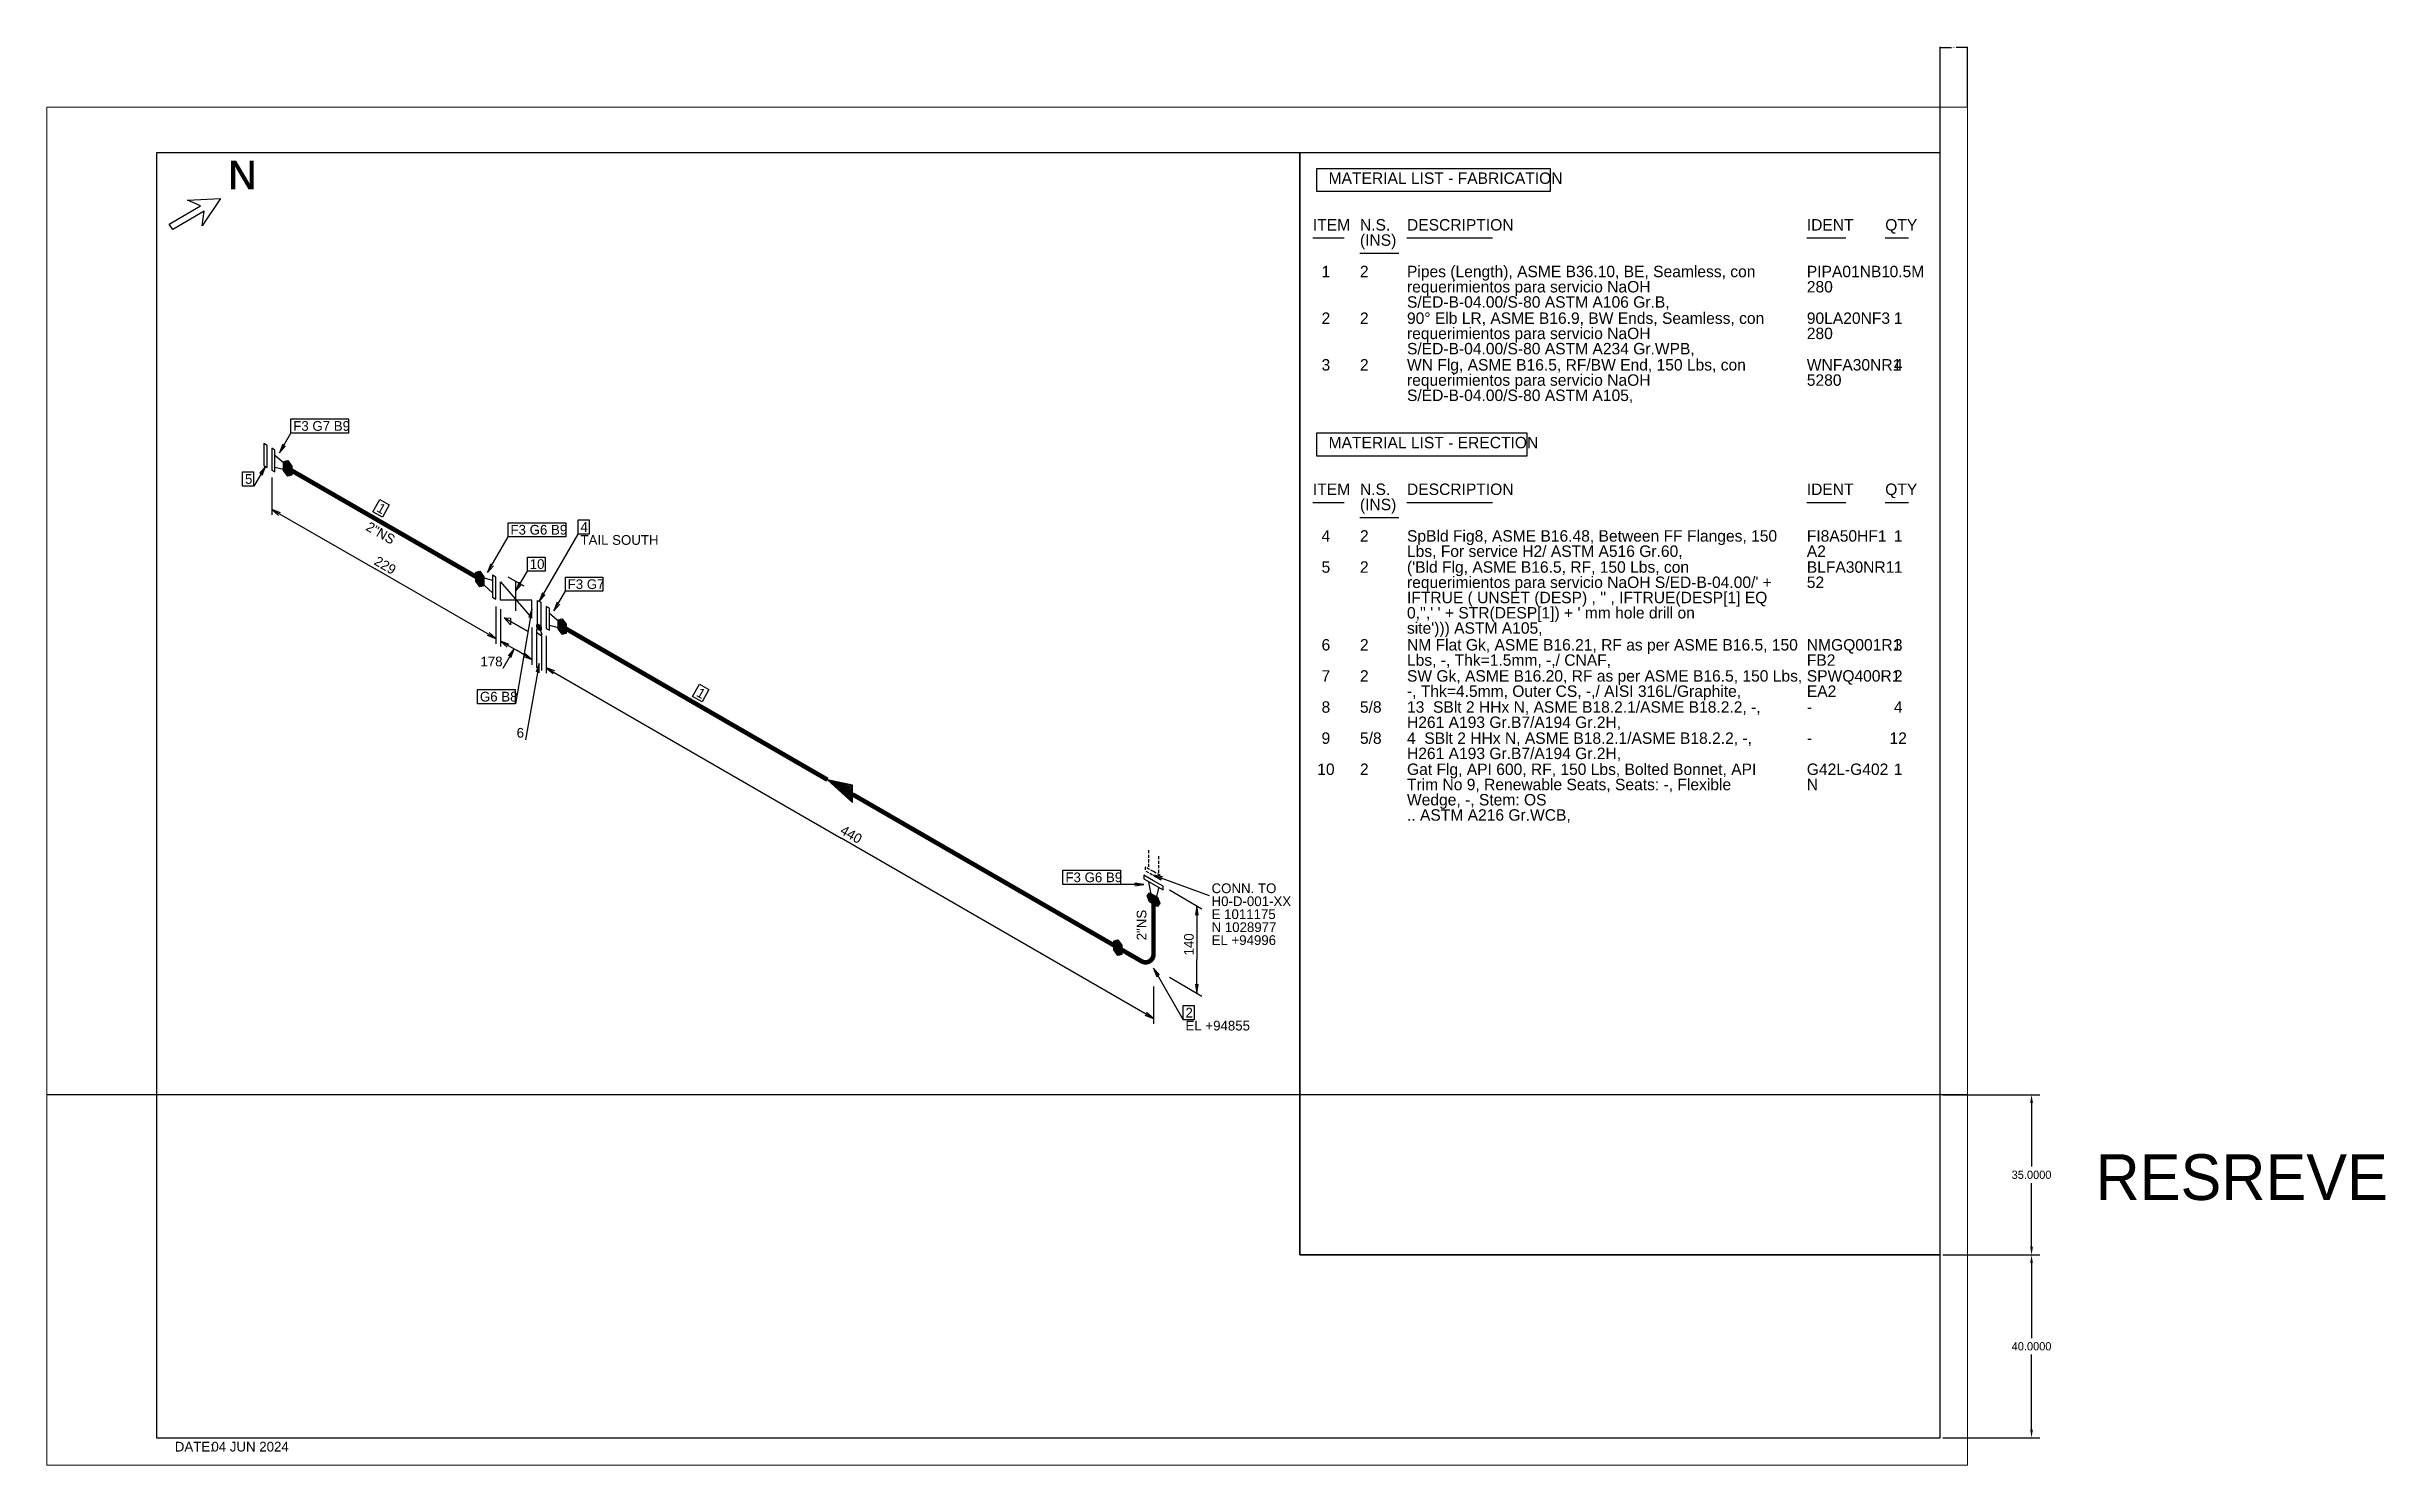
# Model space of a CAD drawing. Extents: x -430 to 511, y 0 to 310.
# Drawn here: x 0 to 511, y 0 to 310 of the extents above; entities that cross this region are included whole.
import ezdxf

# ---------------------------------------------------------------- set-up
doc = ezdxf.new("R2010")
doc.units = 0
doc.header["$MEASUREMENT"] = 0
doc.linetypes.add('GT100', pattern=[1, 0.666667, -0.333333])
doc.layers.add('GT_1', color=7, linetype='Continuous')
doc.layers.add('Nivel 1 (Construction)', color=7, linetype='Continuous', lineweight=0)
doc.styles.add('HTX1', font='O8116901', dxfattribs={"width": 1.02})
doc.dimstyles.get("Standard").update_dxf_attribs({"dimtxt": 0.18, "dimasz": 0.18, "dimexe": 0.18, "dimexo": 0.0625, "dimgap": 0.09, "dimtad": 0, "dimtih": 1, "dimtoh": 1, "dimdec": 4, "dimzin": 0, "dimdsep": 46, "dimtxsty": 'Standard', "dimcen": 0.09, "dimadec": 0, "dimazin": 0, "dimtfac": 1, "dimtdec": 4, "dimtofl": 0, "dimtmove": 0, "dimatfit": 3, "dimfxl": 1, "dimtolj": 1, "dimtzin": 0, "dimarcsym": 0})

msp = doc.modelspace()

# ---------------------------------------------------------------- texts
at = {"linetype": 'Continuous', "insert": (448, 68), "char_height": 10, "attachment_point": 1}
msp.add_mtext_dynamic_manual_height_columns('RESREVE', width=24, gutter_width=1, heights=[0], dxfattribs=at)
at = {"layer": 'GT_1', "style": 'HTX1', "width": 1.02}
for s, height, p in [('N', 6.25, (39.6, 279)), ('N', 6.25, (39.8, 279)), ('MATERIAL LIST - FABRICATION', 2.5, (280.286, 280.197)), ('ITEM', 2.5, (276.857, 269.993)), ('N.S.', 2.5, (287.143, 269.993)), ('DESCRIPTION', 2.5, (297.429, 269.993)), ('IDENT', 2.5, (384.857, 269.993)), ('QTY', 2.5, (402, 269.993)), ('(INS)', 2.5, (287.143, 266.66)), ('  1', 2.5, (276.857, 259.789)), ('2', 2.5, (287.143, 259.789)), ('Pipes (Length), ASME B36.10, BE, Seamless, con', 2.5, (297.429, 259.789)), ('PIPA01NB1', 2.5, (384.857, 259.789)), (' 0.5M', 2.5, (402, 259.789)), ('S/ED-B-04.00/S-80 ASTM A106 Gr.B,', 2.5, (297.429, 253.122)), ('requerimientos para servicio NaOH', 2.5, (297.429, 256.456)), ('280', 2.5, (384.857, 256.456)), ('  2', 2.5, (276.857, 249.585)), ('2', 2.5, (287.143, 249.585)), ('90° Elb LR, ASME B16.9, BW Ends, Seamless, con', 2.5, (297.429, 249.585)), ('90LA20NF3', 2.5, (384.857, 249.585)), ('  1', 2.5, (402, 249.585)), ('S/ED-B-04.00/S-80 ASTM A234 Gr.WPB,', 2.5, (297.429, 242.918)), ('requerimientos para servicio NaOH', 2.5, (297.429, 246.252)), ('280', 2.5, (384.857, 246.252)), ('  3', 2.5, (276.857, 239.381)), ('2', 2.5, (287.143, 239.381)), ('WN Flg, ASME B16.5, RF/BW End, 150 Lbs, con', 2.5, (297.429, 239.381)), ('WNFA30NR1', 2.5, (384.857, 239.381)), ('  4', 2.5, (402, 239.381)), ('S/ED-B-04.00/S-80 ASTM A105,', 2.5, (297.429, 232.714)), ('requerimientos para servicio NaOH', 2.5, (297.429, 236.048)), ('5280', 2.5, (384.857, 236.048)), ('F3 G7 B9', 2.125, (53.9, 226.2)), ('MATERIAL LIST - ERECTION', 2.5, (280.286, 222.374)), ('5', 2.125, (43.3429, 214.6)), ('ITEM', 2.5, (276.857, 212.17)), ('(INS)', 2.5, (287.143, 208.837)), ('N.S.', 2.5, (287.143, 212.17)), ('DESCRIPTION', 2.5, (297.429, 212.17)), ('IDENT', 2.5, (384.857, 212.17)), ('QTY', 2.5, (402, 212.17)), ('F3 G6 B9', 2.125, (101.4, 203.5)), ('4', 2.125, (116.7, 204.1)), ('SpBld Fig8, ASME B16.48, Between FF Flanges, 150', 2.5, (297.429, 201.966)), ('TAIL SOUTH', 2.125, (116.7, 201.267)), ('  4', 2.5, (276.857, 201.966)), ('2', 2.5, (287.143, 201.966)), ('Lbs, For service H2/ ASTM A516 Gr.60,', 2.5, (297.429, 198.633)), ('A2', 2.5, (384.857, 198.633)), ('FI8A50HF1', 2.5, (384.857, 201.966)), ('  1', 2.5, (402, 201.966)), ('10', 2.125, (105.6, 196)), ('  5', 2.5, (276.857, 195.163)), ('2', 2.5, (287.143, 195.163)), ("('Bld Flg, ASME B16.5, RF, 150 Lbs, con", 2.5, (297.429, 195.163)), ("requerimientos para servicio NaOH S/ED-B-04.00/' +", 2.5, (297.429, 191.83)), ('52', 2.5, (384.857, 191.83)), ('BLFA30NR1', 2.5, (384.857, 195.163)), ('  1', 2.5, (402, 195.163)), ('F3 G7', 2.125, (113.9, 191.6)), ("IFTRUE ( UNSET (DESP) , '' , IFTRUE(DESP[1] EQ", 2.5, (297.429, 188.497)), ("site'))) ASTM A105,", 2.5, (297.429, 181.83)), ("0,'',' ' + STR(DESP[1]) + ' mm hole drill on", 2.5, (297.429, 185.163)), ('  6', 2.5, (276.857, 178.156)), ('2', 2.5, (287.143, 178.156)), ('NM Flat Gk, ASME B16.21, RF as per ASME B16.5, 150', 2.5, (297.429, 178.156)), ('NMGQ001R1', 2.5, (384.857, 178.156)), ('  3', 2.5, (402, 178.156)), ('178', 2.125, (94.8286, 174.7)), ('2', 2.5, (287.143, 171.354)), ('SW Gk, ASME B16.20, RF as per ASME B16.5, 150 Lbs,', 2.5, (297.429, 171.354)), ('Lbs, -, Thk=1.5mm, -,/ CNAF,', 2.5, (297.429, 174.823)), ('SPWQ400R1', 2.5, (384.857, 171.354)), ('FB2', 2.5, (384.857, 174.823)), ('  2', 2.5, (402, 171.354)), ('G6 B8', 2.125, (94.7143, 167)), ('  7', 2.5, (276.857, 171.354)), ('-, Thk=4.5mm, Outer CS, -,/ AISI 316L/Graphite,', 2.5, (297.429, 168.02)), ('EA2', 2.5, (384.857, 168.02)), ('  8', 2.5, (276.857, 164.551)), ('5/8', 2.5, (287.143, 164.551)), ('13  SBlt 2 HHx N, ASME B18.2.1/ASME B18.2.2, -,', 2.5, (297.429, 164.551)), ('H261 A193 Gr.B7/A194 Gr.2H,', 2.5, (297.429, 161.218)), ('-', 2.5, (384.857, 164.551)), ('  4', 2.5, (402, 164.551)), ('6', 2.125, (102.743, 159.1)), ('  9', 2.5, (276.857, 157.748)), ('5/8', 2.5, (287.143, 157.748)), ('4  SBlt 2 HHx N, ASME B18.2.1/ASME B18.2.2, -,', 2.5, (297.429, 157.748)), ('-', 2.5, (384.857, 157.748)), (' 12', 2.5, (402, 157.748)), (' 10', 2.5, (276.857, 150.946)), ('2', 2.5, (287.143, 150.946)), ('Gat Flg, API 600, RF, 150 Lbs, Bolted Bonnet, API', 2.5, (297.429, 150.946)), ('H261 A193 Gr.B7/A194 Gr.2H,', 2.5, (297.429, 154.415)), ('G42L-G402', 2.5, (384.857, 150.946)), ('  1', 2.5, (402, 150.946)), ('Trim No 9, Renewable Seats, Seats: -, Flexible', 2.5, (297.429, 147.612)), ('N', 2.5, (384.857, 147.612)), ('Wedge, -, Stem: OS', 2.5, (297.429, 144.279)), ('.. ASTM A216 Gr.WCB,', 2.5, (297.429, 140.946)), ('F3 G6 B9', 2.125, (222.743, 127.5)), ('CONN. TO', 2.125, (254.7, 125.1)), ('H0-D-001-XX', 2.125, (254.7, 122.267)), ('E 1011175', 2.125, (254.7, 119.433)), ('N 1028977', 2.125, (254.7, 116.6)), ('EL +94996', 2.125, (254.7, 113.767)), ('2', 2.125, (249, 97.9)), ('EL +94855', 2.125, (249, 95.0667)), ('DATE:', 2.125, (28, 3)), ('04 JUN 2024', 2.125, (36, 3))]:
    msp.add_text(s, height=height, dxfattribs=at).set_placement(p)
for s, rotation, p in [('1', 330, (71.9512, 208.699)), ('2"NS', 330, (69.5833, 204.598)), ('229', 330, (71.3821, 197.078)), ('1', 330, (141.844, 168.307)), ('440', 330, (173.282, 138.228)), ('2"NS', 90, (240.45, 114.786)), ('140', 90, (250.799, 111.475))]:
    msp.add_text(s, height=2.125, rotation=rotation, dxfattribs=at).set_placement(p)

# ---------------------------------------------------------------- blocks, each defined once
blk = doc.blocks.new('*D3')
at = {"color": 0, "linetype": 'Continuous', "lineweight": -2, "transparency": 16777216}
for p, q in [((414, 287.06), (414, 310.18)), ((414.18, 310), (416.52, 310)), ((419.82, 310), (417.48, 310)), ((420, 297.06), (420, 310.18))]:
    blk.add_line(p, q, dxfattribs=at)
at = {"color": 0, "linetype": 'Continuous', "transparency": 16777216}
for points in [[(414.18, 310.03), (414.18, 309.97), (414, 310)], [(419.82, 310.03), (419.82, 309.97), (420, 310)]]:
    blk.add_solid(points, dxfattribs=at)
at = {"layer": 'Defpoints', "color": 0, "linetype": 'Continuous', "transparency": 16777216}
for p in [(414, 310), (420, 297), (414, 287)]:
    blk.add_point(p, dxfattribs=at)
at = {"color": 0, "linetype": 'Continuous', "transparency": 16777216, "insert": (417, 310), "char_height": 0.18, "attachment_point": 5}
blk.add_mtext('\\A1;6.0000', dxfattribs=at)
blk = doc.blocks.new('*D6')
at = {"color": 0, "linetype": 'Continuous', "lineweight": -2, "transparency": 16777216}
for p, q in [((414.625, 46), (435.8, 46)), ((434, 44.2), (434, 27.8)), ((434, 7.8), (434, 24.2)), ((414.625, 6), (435.8, 6))]:
    blk.add_line(p, q, dxfattribs=at)
at = {"color": 0, "linetype": 'Continuous', "transparency": 16777216}
for points in [[(433.7, 44.2), (434.3, 44.2), (434, 46)], [(433.7, 7.8), (434.3, 7.8), (434, 6)]]:
    blk.add_solid(points, dxfattribs=at)
at = {"layer": 'Defpoints', "color": 0, "linetype": 'Continuous', "transparency": 16777216}
for p in [(414, 46), (414, 6), (434, 6)]:
    blk.add_point(p, dxfattribs=at)
at = {"color": 0, "linetype": 'Continuous', "transparency": 16777216, "insert": (434, 26), "char_height": 1.8, "attachment_point": 5}
blk.add_mtext('\\A1;40.0000', dxfattribs=at)
blk = doc.blocks.new('*D7')
at = {"color": 0, "linetype": 'Continuous', "lineweight": -2, "transparency": 16777216}
for p, q in [((414.625, 81), (435.8, 81)), ((434, 79.2), (434, 65.3)), ((434, 47.8), (434, 61.7)), ((414.625, 46), (435.8, 46))]:
    blk.add_line(p, q, dxfattribs=at)
at = {"color": 0, "linetype": 'Continuous', "transparency": 16777216}
for points in [[(433.7, 79.2), (434.3, 79.2), (434, 81)], [(433.7, 47.8), (434.3, 47.8), (434, 46)]]:
    blk.add_solid(points, dxfattribs=at)
at = {"layer": 'Defpoints', "color": 0, "linetype": 'Continuous', "transparency": 16777216}
for p in [(414, 81), (434, 81), (414, 46)]:
    blk.add_point(p, dxfattribs=at)
at = {"color": 0, "linetype": 'Continuous', "transparency": 16777216, "insert": (434, 63.5), "char_height": 1.8, "attachment_point": 5}
blk.add_mtext('\\A1;35.0000', dxfattribs=at)

# ---------------------------------------------------------------- dimensions: what is measured, and where the dimension line sits
at = {"linetype": 'Continuous'}
dim = msp.add_linear_dim(base=(414, 310), p1=(420, 297), p2=(414, 287), dimstyle='Standard', dxfattribs=at)
dim.commit()
dim.dimension.update_dxf_attribs({"geometry": '*D3', "text_midpoint": (417, 310)})
for base, p2, picture, middle in [((434, 81), (414, 81), '*D7', (434, 63.5)), ((434, 6), (414, 6), '*D6', (434, 26))]:
    dim = msp.add_linear_dim(base=base, p1=(414, 46), p2=p2, angle=90, dimstyle='Standard', override={"dimscale": 10}, dxfattribs=at)
    dim.commit()
    dim.dimension.update_dxf_attribs({"geometry": picture, "text_midpoint": middle})

# ---------------------------------------------------------------- linework, layer by layer
at = {"color": 143, "linetype": 'Continuous', "true_color": 0x7aafdf}
msp.add_line((420, 81), (0, 81), dxfattribs=at)
at = {"layer": 'GT_1', "flags": 128}
for points in [[(24, 6), (414, 6), (414, 46), (274, 46), (274, 287), (24, 287), (24, 6)], [(414, 46), (414, 287), (274, 287), (274, 46), (414, 46)], [(277.714, 283.554), (328.757, 283.554), (328.757, 278.507), (277.714, 278.507), (277.714, 283.554)], [(38, 277), (34, 271), (34.4, 274.2), (27.6, 270.2), (26.8, 271.4), (33.6, 275.4), (30.8, 276.6), (38, 277)], [(283.657, 268.303), (276.857, 268.303)], [(316.129, 268.303), (297.429, 268.303)], [(393.357, 268.303), (384.857, 268.303)], [(407.1, 268.303), (402, 268.303)], [(295.643, 264.969), (287.143, 264.969)], [(50.9, 221.4), (53.4, 225.7)], [(53.4, 228.8), (66, 228.8), (66, 225.7), (53.4, 225.7), (53.4, 228.8)], [(277.714, 225.731), (323.657, 225.731), (323.657, 220.684), (277.714, 220.684), (277.714, 225.731)], [(48.2, 220.6), (48.2, 223), (47.5, 223.4), (47.5, 218.6), (48.2, 218.2), (48.2, 220.6)], [(49.9, 219.6), (49.9, 222), (49.2, 222.4), (49.2, 217.6), (49.9, 217.2), (49.9, 219.6)], [(49.9, 220.9), (52.7, 218.5), (52.7, 217.5), (49.9, 218.2)], [(51.6, 223.3), (50.9, 221.4), (52.2, 222.9)], [(42.8, 217.2), (45.2, 217.2), (45.2, 214.1), (42.8, 214.1), (42.8, 217.2)], [(47.8, 218.4), (45.3, 214.1)], [(47.1, 216.5), (47.8, 218.4), (46.5, 216.9)], [(49.2, 216), (49.2, 207.8)], [(51.8, 219.5), (52.7, 219.7), (53.6, 218.5), (53.6, 216.5), (52.7, 216.3), (51.8, 217.5), (51.8, 219.5)], [(51.8, 219.4), (52.925, 219.4)], [(51.8, 219.2), (53.075, 219.2)], [(51.8, 219), (53.225, 219)], [(51.8, 218.8), (53.375, 218.8)], [(51.8, 218.6), (53.525, 218.6)], [(51.8, 218.4), (53.6, 218.4)], [(51.8, 218.2), (53.6, 218.2)], [(51.8, 218), (53.6, 218)], [(51.8, 217.8), (53.6, 217.8)], [(51.8, 217.6), (53.6, 217.6)], [(51.875, 217.4), (53.6, 217.4)], [(52.025, 217.2), (53.6, 217.2)], [(52.175, 217), (53.6, 217)], [(52.25, 219.6), (52.775, 219.6)], [(52.325, 216.8), (53.6, 216.8)], [(52.475, 216.6), (53.6, 216.6)], [(52.625, 216.4), (53.15, 216.4)], [(72.8, 211.2), (74.9, 210), (73.4, 207.3), (71.3, 208.5), (72.8, 211.2)], [(283.657, 210.48), (276.857, 210.48)], [(316.129, 210.48), (297.429, 210.48)], [(393.357, 210.48), (384.857, 210.48)], [(407.1, 210.48), (402, 210.48)], [(51.1, 208.3), (49.2, 209), (50.7, 207.7)], [(49.2, 209), (71.8, 196)], [(100.9, 206.1), (113.5, 206.1), (113.5, 203), (100.9, 203), (100.9, 206.1)], [(116.2, 206.7), (118.6, 206.7), (118.6, 203.6), (116.2, 203.6), (116.2, 206.7)], [(295.643, 207.146), (287.143, 207.146)], [(96.4, 195.2), (100.9, 203)], [(107.7, 188.9), (116.2, 203.6)], [(98.2, 180.8), (71.8, 196)], [(93.8, 195.3), (94.7, 195.5), (95.6, 194.3), (95.6, 192.3), (94.7, 192.1), (93.8, 193.3), (93.8, 195.3)], [(93.8, 195.2), (94.925, 195.2)], [(93.8, 195), (95.075, 195)], [(93.8, 194.8), (95.225, 194.8)], [(93.8, 194.6), (95.375, 194.6)], [(93.8, 194.4), (95.525, 194.4)], [(94.25, 195.4), (94.775, 195.4)], [(97.1, 197.1), (96.4, 195.2), (97.7, 196.7)], [(98.2, 191.8), (98.2, 194.2), (97.5, 194.6), (97.5, 189.8), (98.2, 189.4), (98.2, 191.8)], [(102.6, 191.2), (105.1, 195.5)], [(105.1, 198.6), (109, 198.6), (109, 195.5), (105.1, 195.5), (105.1, 198.6)], [(93.8, 194.2), (95.6, 194.2)], [(93.8, 194), (95.6, 194)], [(93.8, 193.8), (95.6, 193.8)], [(93.8, 193.6), (95.6, 193.6)], [(93.8, 193.4), (95.6, 193.4)], [(93.875, 193.2), (95.6, 193.2)], [(94.025, 193), (95.6, 193)], [(94.175, 192.8), (95.6, 192.8)], [(94.325, 192.6), (95.6, 192.6)], [(94.475, 192.4), (95.6, 192.4)], [(94.625, 192.2), (95.15, 192.2)], [(97.5, 193.5), (94.7, 194.3), (94.7, 193.3), (97.5, 190.8)], [(106.1, 187.2), (106.1, 189.2), (99.2, 189.2), (99.2, 193.2), (106.1, 185.2), (106.1, 187.2)], [(104.4, 192.2), (100.9, 194.2)], [(102.6, 186.8), (102.6, 193.2)], [(103.3, 193.1), (102.6, 191.2), (103.9, 192.7)], [(108.4, 190.8), (107.7, 188.9), (109, 190.4)], [(110.9, 186.8), (113.4, 191.1)], [(113.4, 194.2), (121.6, 194.2), (121.6, 191.1), (113.4, 191.1), (113.4, 194.2)], [(98.2, 187.8), (98.2, 179.6)], [(99.2, 187.2), (99.2, 179)], [(105.3, 182.3), (100, 185.3), (101.4, 185.2), (101.4, 183.8), (100, 185.3), (105.3, 182.3)], [(106.1, 187.2), (102.5, 166.5)], [(106.1, 185.2), (106.1, 187.2), (105.4, 185.3)], [(107.7, 183.7), (107.3, 183.9), (107.3, 189.1), (108, 188.7), (108, 183.5), (107.7, 183.7), (107.3, 183.8), (107.1, 183.8), (107.1, 183.5), (107.1, 183.3), (107.3, 183), (107.7, 182.7), (108, 182.6), (108.2, 182.7), (108.2, 182.9), (108.2, 183.2), (108, 183.4), (107.7, 183.7), (107.7, 182.7)], [(109.9, 185), (109.9, 187.4), (109.2, 187.8), (109.2, 183), (109.9, 182.6), (109.9, 185)], [(109.9, 186.3), (112.7, 183.9), (112.7, 182.9), (109.9, 183.6)], [(111.6, 188.7), (110.9, 186.8), (112.2, 188.3)], [(111.8, 184.9), (112.7, 185.1), (113.6, 183.9), (113.6, 181.9), (112.7, 181.7), (111.8, 182.9), (111.8, 184.9)], [(111.8, 184.8), (112.925, 184.8)], [(111.8, 184.6), (113.075, 184.6)], [(111.8, 184.4), (113.225, 184.4)], [(111.8, 184.2), (113.375, 184.2)], [(112.25, 185), (112.775, 185)], [(96.3, 181.5), (98.2, 180.8), (96.7, 182.1)], [(101.1, 179.5), (99.2, 180.2), (100.7, 178.9)], [(99.2, 180.2), (102.7, 178.2)], [(106.1, 183.2), (106.1, 175)], [(107.1, 183.8), (108.2, 182.7)], [(108.2, 182.9), (107.1, 183.5)], [(107.1, 183.3), (108.2, 183.2)], [(107.7, 182.7), (107.3, 182.9), (107.1, 182.8), (107.1, 182.5), (107.1, 182.2), (107.3, 182), (107.7, 181.7), (108, 181.5), (108.2, 181.6), (108.2, 181.9), (108.2, 182.1), (108, 182.4), (107.7, 182.7)], [(107.1, 182.6), (107.1, 174.4)], [(108, 182.6), (107.3, 183.8)], [(108, 183.4), (107.3, 183)], [(108.2, 182), (108.2, 173.8)], [(109.2, 181.4), (109.2, 173.2)], [(111.8, 184), (113.525, 184)], [(111.8, 183.8), (113.6, 183.8)], [(111.8, 183.6), (113.6, 183.6)], [(111.8, 183.4), (113.6, 183.4)], [(111.8, 183.2), (113.6, 183.2)], [(111.8, 183), (113.6, 183)], [(111.875, 182.8), (113.6, 182.8)], [(112.025, 182.6), (113.6, 182.6)], [(112.175, 182.4), (113.6, 182.4)], [(112.325, 182.2), (113.6, 182.2)], [(112.475, 182), (113.6, 182)], [(112.625, 181.8), (113.15, 181.8)], [(102.2, 178.5), (99.7, 174.2)], [(101.5, 176.6), (102.2, 178.5), (100.9, 177)], [(106.1, 176.2), (102.7, 178.2)], [(104.2, 176.9), (106.1, 176.2), (104.6, 177.5)], [(107.7, 175.3), (104.7, 158.6)], [(107.7, 173.3), (107.7, 175.3), (107, 173.4)], [(111.1, 173.7), (109.2, 174.4), (110.7, 173.1)], [(109.2, 174.4), (173.7, 137.1)], [(94.2, 169.6), (102.4, 169.6), (102.4, 166.5), (94.2, 166.5), (94.2, 169.6)], [(142.7, 170.8), (144.8, 169.6), (143.3, 166.9), (141.2, 168.1), (142.7, 170.8)], [(176.2, 146.7), (176.2, 148.7), (170.7, 149.9), (176.2, 144.9), (176.2, 148.5), (171.2, 149.6), (176.2, 145), (176.2, 148.2), (171.8, 149.3), (176.2, 145.3), (176.2, 148), (172.3, 148.9), (176.2, 145.5), (176.2, 147.7), (172.8, 148.7), (176.2, 145.8), (176.2, 147.5), (173.4, 148.3), (176.2, 146.1), (176.2, 147.2), (173.8, 148.1), (176.2, 146.3), (176.2, 147), (174.4, 147.7), (176.2, 146.6), (176.2, 146.7), (170.7, 149.9)], [(242, 97.7), (173.7, 137.1)], [(222.2, 130.1), (234.8, 130.1), (234.8, 127), (222.2, 127), (222.2, 130.1)], [(242, 127.8), (239.9, 129), (239.9, 128.2), (244.1, 125.8), (244.1, 126.6), (242, 127.8)], [(244, 128.7), (242, 129), (243.7, 128)], [(242, 129), (254.2, 124.6)], [(239.9, 127), (234.9, 127)], [(237.9, 126.7), (239.9, 127), (237.9, 127.3)], [(241.1, 123.2), (240.6, 124.5), (241.1, 125.2), (242.9, 124.2), (243.4, 122.9), (242.9, 122.2), (241.1, 123.2)], [(240.638, 124.4), (242.54, 124.4)], [(240.671, 124.6), (242.18, 124.6)], [(240.715, 124.2), (242.9, 124.2)], [(240.792, 124), (242.977, 124)], [(240.814, 124.8), (241.82, 124.8)], [(240.869, 123.8), (243.054, 123.8)], [(240.9, 127.6), (241.6, 124), (242.5, 123.5), (243.2, 126.2)], [(240.946, 123.6), (243.131, 123.6)], [(240.957, 125), (241.46, 125)], [(241.023, 123.4), (243.208, 123.4)], [(241.1, 123.2), (243.285, 123.2)], [(241.46, 123), (243.362, 123)], [(241.82, 122.8), (243.329, 122.8)], [(245.5, 125.8), (252.6, 121.7)], [(242.18, 122.6), (243.186, 122.6)], [(242.54, 122.4), (243.043, 122.4)], [(251.8, 120.3), (251.5, 122.3), (251.2, 120.3)], [(251.5, 122.3), (251.5, 110.6)], [(233.3, 114.7), (234.2, 114.9), (235.1, 113.7), (235.1, 111.7), (234.2, 111.5), (233.3, 112.7), (233.3, 114.7)], [(233.3, 114.6), (234.425, 114.6)], [(233.3, 114.4), (234.575, 114.4)], [(233.3, 114.2), (234.725, 114.2)], [(233.3, 114), (234.875, 114)], [(233.3, 113.8), (235.025, 113.8)], [(233.3, 113.6), (235.1, 113.6)], [(233.3, 113.4), (235.1, 113.4)], [(233.3, 113.2), (235.1, 113.2)], [(233.3, 113), (235.1, 113)], [(233.3, 112.8), (235.1, 112.8)], [(233.375, 112.6), (235.1, 112.6)], [(233.75, 114.8), (234.275, 114.8)], [(233.525, 112.4), (235.1, 112.4)], [(233.675, 112.2), (235.1, 112.2)], [(233.825, 112), (235.1, 112)], [(233.975, 111.8), (235.1, 111.8)], [(234.125, 111.6), (234.65, 111.6)], [(243.3, 107.2), (242, 108.7), (242.7, 106.8)], [(242, 108.7), (248.5, 97.4)], [(251.5, 103.2), (251.5, 110.6)], [(242, 104.7), (242, 96.5)], [(245.5, 106.7), (252.6, 102.6)], [(251.2, 105.2), (251.5, 103.2), (251.8, 105.2)], [(240.1, 98.4), (242, 97.7), (240.5, 99)], [(248.5, 100.5), (250.9, 100.5), (250.9, 97.4), (248.5, 97.4), (248.5, 100.5)]]:
    msp.add_lwpolyline(points, dxfattribs=at)
at = {"layer": 'GT_1', "const_width": 1, "flags": 128}
for points in [[(94.7, 193.8), (52.7, 218)], [(170.7, 149.9), (112.7, 183.4)], [(234.2, 113.2), (176.2, 146.7)], [(242, 123.7), (242, 111.7)], [(239.4, 110.2), (234.2, 113.2)]]:
    msp.add_lwpolyline(points, dxfattribs=at)
at = {"layer": 'GT_1', "linetype": 'GT100', "flags": 128}
for points in [[(240.9, 134.5), (240.9, 130.5)], [(243.1, 133.2), (243.1, 129.2)], [(242, 129.8), (240.2, 130.8), (240.2, 130), (243.7, 128), (243.7, 128.8), (242, 129.8)]]:
    msp.add_lwpolyline(points, dxfattribs=at)
at = {"layer": 'GT_1', "const_width": 1, "flags": 128}
msp.add_lwpolyline([(242, 111.7, -0.577557), (239.4, 110.2)], format="xyb", dxfattribs=at)
at = {"layer": 'Nivel 1 (Construction)', "color": 7, "linetype": 'Continuous', "lineweight": 0}
for p, q in [((420, 297), (0, 297)), ((0, 297), (0, 0)), ((420, 0), (420, 297)), ((0, 0), (420, 0))]:
    msp.add_line(p, q, dxfattribs=at)

msp.set_redraw_order([(e.dxf.handle, doc.entitydb.next_handle()) for e in msp.query("TEXT MTEXT ATTDEF DIMENSION ARC_DIMENSION")])  # texts and dimensions are drawn at this point

doc.saveas('drawing.dxf')
